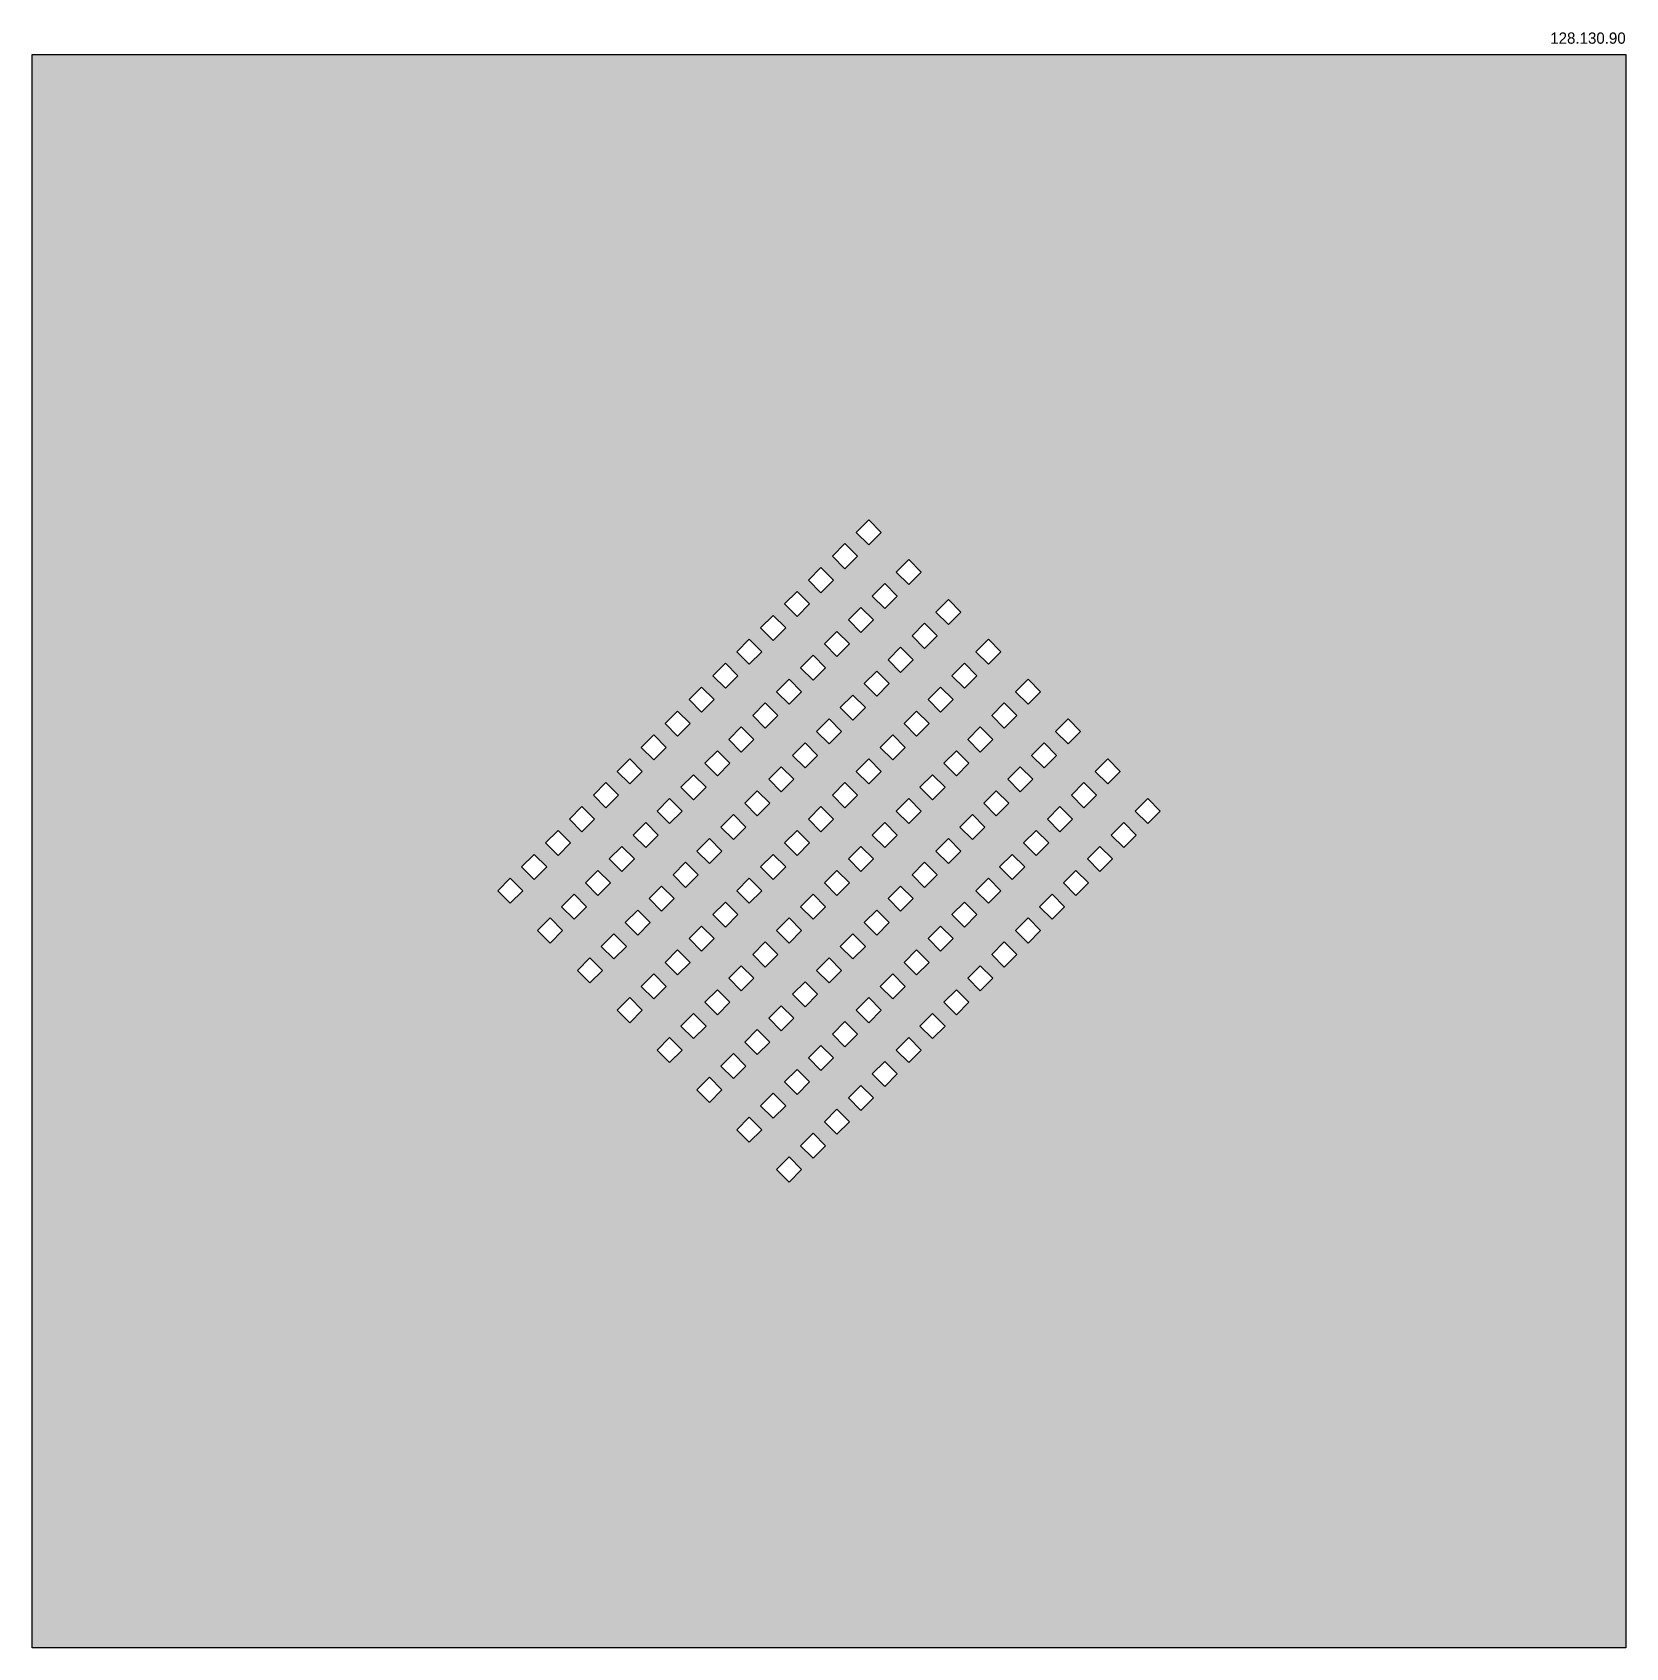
# Model space of a CAD drawing. Header units: inches. Extents: x -55000 to 163233, y -55008 to 54992.
# Drawn here: x 109767 to 119667, y -2370 to 7667 of the extents above; entities that cross this region are included whole.
import ezdxf

# ---------------------------------------------------------------- set-up
doc = ezdxf.new("R2010")
doc.units = ezdxf.units.IN
doc.header["$MEASUREMENT"] = 0
doc.linetypes.add('ACAD_ISO07W100', pattern=[3, 0, -3])
doc.layers.get('0').update_dxf_attribs({"color": 20, "linetype": 'ACAD_ISO07W100'})
doc.styles.get("Standard").update_dxf_attribs({"font": 'arial.ttf'})

msp = doc.modelspace()

# ---------------------------------------------------------------- texts
at = {"insert": (119666.89502, 7665.54515), "char_height": 70, "attachment_point": 3}
msp.add_mtext_dynamic_manual_height_columns('{\\fCastellar|b0|i0|c0|p18;128.130.90}', width=243.9962625, gutter_width=1, heights=[0], dxfattribs=at)

# ---------------------------------------------------------------- blocks, each defined once
blk = doc.blocks.new('*U17')
blk.add_lwpolyline([(-42.2, -42.2), (-42.2, 42.2), (42.2, 42.2), (42.2, -42.2)], close=True)
blk = doc.blocks.new('*U10')
at = {"xscale": 1.304348093418073, "yscale": 1.304348093418073, "zscale": 1.304348093418073, "rotation": 45}
blk.add_blockref('*U17', (-1980, -247), dxfattribs=at)
blk = doc.blocks.new('*U11')
at = {"layer": 'Defpoints', "color": 0, "linetype": 'ByBlock', "lineweight": -2, "transparency": 16777216}
for p in [(2227, 2227), (2079, 2079), (2475, 1980), (1930, 1930), (1782, 1782), (2326, 1831), (2178, 1683), (2722, 1732), (1633, 1633), (2574, 1584), (1485, 1485), (2029, 1534), (2970, 1485), (1881, 1386), (2425, 1435), (1336, 1336), (2277, 1287), (2821, 1336), (1188, 1188), (1732, 1237), (2673, 1188), (3217, 1237), (1584, 1089), (2128, 1138), (3069, 1089), (1039, 1039), (1980, 990), (2524, 1039), (3465, 990), (891, 891), (1435, 940), (2376, 891), (2920, 940), (1287, 792), (1831, 841), (2772, 792), (3316, 841), (742, 742), (1683, 693), (2227, 742), (3168, 693), (3712, 742), (594, 594), (1138, 643), (2079, 594), (2623, 643), (3564, 594), (990, 495), (1534, 544), (2475, 495), (3019, 544), (3960, 495), (445, 445), (1386, 396), (1930, 445), (2871, 396), (3415, 445), (297, 297), (841, 346), (1782, 297), (2326, 346), (3267, 297), (3811, 346), (693, 198), (1237, 247), (2178, 198), (2722, 247), (3663, 198), (148, 148), (1089, 99), (1633, 148), (2574, 99), (3118, 148), (0, 0), (544, 49), (1485, 0), (2029, 49), (2970, 0), (3514, 49), (396, -99), (940, -49), (1881, -99), (2425, -49), (3366, -99), (792, -198), (1336, -148), (2277, -198), (2821, -148), (247, -247), (1188, -297), (1732, -247), (2673, -297), (3217, -247), (643, -346), (1584, -396), (2128, -346), (3069, -396), (495, -495), (1039, -445), (1980, -495), (2524, -445), (891, -594), (1435, -544), (2376, -594), (2920, -544), (1287, -693), (1831, -643), (2772, -693), (742, -742), (1683, -792), (2227, -742), (1138, -841), (2079, -891), (2623, -841), (990, -990), (1534, -940), (2475, -990), (1386, -1089), (1930, -1039), (1782, -1188), (2326, -1138), (1237, -1237), (2178, -1287), (1633, -1336), (2029, -1435), (1485, -1485), (1881, -1584), (1732, -1732)]:
    blk.add_blockref('*U10', p, dxfattribs=at)
blk = doc.blocks.new('*U16')
blk.add_lwpolyline([(-4950, -4950), (-4950, 4950), (4950, 4950), (4950, -4950)], close=True)

# ---------------------------------------------------------------- hatches: boundary and pattern name
at = {"transparency": 33554483}
h = msp.add_hatch(color=256, dxfattribs=at)
h.dxf.hatch_style = 1
h.paths.add_polyline_path([(112885.48791, 2402.86355), (112807.70617, 2480.64529), (112885.48791, 2558.42704), (112963.26966, 2480.64529)], flags=16)
h.paths.add_polyline_path([(113033.98034, 2551.35597), (112956.19859, 2629.13772), (113033.98034, 2706.91946), (113111.76208, 2629.13772)], flags=16)
h.paths.add_polyline_path([(112984.48286, 2006.88375), (112906.70112, 2084.6655), (112984.48286, 2162.44724), (113062.26461, 2084.6655)], flags=16)
h.paths.add_polyline_path([(113132.97529, 2155.37618), (113055.19354, 2233.15792), (113132.97529, 2310.93967), (113210.75703, 2233.15792)], flags=16)
h.paths.add_polyline_path([(113281.46771, 2303.8686), (113203.68597, 2381.65035), (113281.46771, 2459.43209), (113359.24946, 2381.65035)], flags=16)
h.paths.add_polyline_path([(113429.96014, 2452.36102), (113352.17839, 2530.14277), (113429.96014, 2607.92452), (113507.74188, 2530.14277)], flags=16)
h.paths.add_polyline_path([(113231.97024, 1759.39638), (113154.18849, 1837.17812), (113231.97024, 1914.95987), (113309.75198, 1837.17812)], flags=16)
h.paths.add_polyline_path([(113380.46266, 1907.8888), (113302.68091, 1985.67055), (113380.46266, 2063.45229), (113458.24441, 1985.67055)], flags=16)
h.paths.add_polyline_path([(113528.95508, 2056.38123), (113451.17334, 2134.16297), (113528.95508, 2211.94472), (113606.73683, 2134.16297)], flags=16)
h.paths.add_polyline_path([(113825.93993, 2353.36607), (113748.15819, 2431.14782), (113825.93993, 2508.92957), (113903.72168, 2431.14782)], flags=16)
h.paths.add_polyline_path([(113479.45761, 1511.909), (113401.67586, 1589.69075), (113479.45761, 1667.4725), (113557.23936, 1589.69075)], flags=16)
h.paths.add_polyline_path([(113627.95003, 1660.40143), (113550.16829, 1738.18317), (113627.95003, 1815.96492), (113705.73178, 1738.18317)], flags=16)
h.paths.add_polyline_path([(113776.44246, 1808.89385), (113698.66071, 1886.6756), (113776.44246, 1964.45734), (113854.2242, 1886.6756)], flags=16)
h.paths.add_polyline_path([(113924.93488, 1957.38628), (113847.15314, 2035.16802), (113924.93488, 2112.94977), (114002.71663, 2035.16802)], flags=16)
h.paths.add_polyline_path([(114073.42731, 2105.8787), (113995.64556, 2183.66045), (114073.42731, 2261.44219), (114151.20905, 2183.66045)], flags=16)
h.paths.add_polyline_path([(114221.91973, 2254.37112), (114144.13798, 2332.15287), (114221.91973, 2409.93462), (114299.70148, 2332.15287)], flags=16)
h.paths.add_polyline_path([(113726.94498, 1264.42163), (113649.16324, 1342.20338), (113726.94498, 1419.98512), (113804.72673, 1342.20338)], flags=16)
h.paths.add_polyline_path([(113875.43741, 1412.91406), (113797.65566, 1490.6958), (113875.43741, 1568.47755), (113953.21915, 1490.6958)], flags=16)
h.paths.add_polyline_path([(114023.92983, 1561.40648), (113946.14809, 1639.18823), (114023.92983, 1716.96997), (114101.71158, 1639.18823)], flags=16)
h.paths.add_polyline_path([(114172.42226, 1709.8989), (114094.64051, 1787.68065), (114172.42226, 1865.4624), (114250.204, 1787.68065)], flags=16)
h.paths.add_polyline_path([(114320.91468, 1858.39133), (114243.13293, 1936.17307), (114320.91468, 2013.95482), (114398.69643, 1936.17307)], flags=16)
h.paths.add_polyline_path([(114469.4071, 2006.88375), (114391.62536, 2084.6655), (114469.4071, 2162.44724), (114547.18885, 2084.6655)], flags=16)
h.paths.add_polyline_path([(114271.4172, 1313.91911), (114193.63546, 1391.70085), (114271.4172, 1469.4826), (114349.19895, 1391.70085)], flags=16)
h.paths.add_polyline_path([(114419.90963, 1462.41153), (114342.12788, 1540.19328), (114419.90963, 1617.97502), (114497.69137, 1540.19328)], flags=16)
h.paths.add_polyline_path([(114568.40205, 1610.90395), (114490.62031, 1688.6857), (114568.40205, 1766.46745), (114646.1838, 1688.6857)], flags=16)
h.paths.add_polyline_path([(114122.92478, 1165.42668), (114045.14303, 1243.20843), (114122.92478, 1320.99017), (114200.70653, 1243.20843)], flags=16)
h.paths.add_polyline_path([(113677.44751, 2204.87365), (113599.66576, 2282.6554), (113677.44751, 2360.43714), (113755.22925, 2282.6554)], flags=16)
h.paths.add_polyline_path([(113578.45256, 2600.85345), (113500.67081, 2678.63519), (113578.45256, 2756.41694), (113656.23431, 2678.63519)], flags=16)
h.paths.add_polyline_path([(113182.47276, 2699.8484), (113104.69102, 2777.63014), (113182.47276, 2855.41189), (113260.25451, 2777.63014)], flags=16)
h.paths.add_polyline_path([(113330.96519, 2848.34082), (113253.18344, 2926.12257), (113330.96519, 3003.90431), (113408.74693, 2926.12257)], flags=16)
h.paths.add_polyline_path([(113726.94498, 2749.34587), (113649.16324, 2827.12762), (113726.94498, 2904.90936), (113804.72673, 2827.12762)], flags=16)
h.paths.add_polyline_path([(113974.43236, 2501.8585), (113896.65061, 2579.64024), (113974.43236, 2657.42199), (114052.2141, 2579.64024)], flags=16)
h.paths.add_polyline_path([(112736.99549, 2254.37112), (112659.21374, 2332.15287), (112736.99549, 2409.93462), (112814.77724, 2332.15287)], flags=16)
h.paths.add_polyline_path([(113974.43236, 1016.93426), (113896.65061, 1094.716), (113974.43236, 1172.49775), (114052.2141, 1094.716)], flags=16)
h.paths.add_polyline_path([(114716.89448, 1759.39638), (114639.11273, 1837.17812), (114716.89448, 1914.95987), (114794.67622, 1837.17812)], flags=16)
h.paths.add_polyline_path([(113479.45761, 2996.83324), (113401.67586, 3074.61499), (113479.45761, 3152.39674), (113557.23936, 3074.61499)], flags=16)
h.paths.add_polyline_path([(114221.91973, 769.44688), (114144.13798, 847.22863), (114221.91973, 925.01038), (114299.70148, 847.22863)], flags=16)
h.paths.add_polyline_path([(114370.41215, 917.93931), (114292.63041, 995.72105), (114370.41215, 1073.5028), (114448.1939, 995.72105)], flags=16)
h.paths.add_polyline_path([(114518.90458, 1066.43173), (114441.12283, 1144.21348), (114518.90458, 1221.99522), (114596.68632, 1144.21348)], flags=16)
h.paths.add_polyline_path([(114667.397, 1214.92416), (114589.61526, 1292.7059), (114667.397, 1370.48765), (114745.17875, 1292.7059)], flags=16)
h.paths.add_polyline_path([(114815.88943, 1363.41658), (114738.10768, 1441.19833), (114815.88943, 1518.98007), (114893.67117, 1441.19833)], flags=16)
h.paths.add_polyline_path([(114964.38185, 1511.909), (114886.6001, 1589.69075), (114964.38185, 1667.4725), (115042.1636, 1589.69075)], flags=16)
h.paths.add_polyline_path([(114469.4071, 521.95951), (114391.62536, 599.74126), (114469.4071, 677.523), (114547.18885, 599.74126)], flags=16)
h.paths.add_polyline_path([(114617.89953, 670.45193), (114540.11778, 748.23368), (114617.89953, 826.01543), (114695.68127, 748.23368)], flags=16)
h.paths.add_polyline_path([(114766.39195, 818.94436), (114688.61021, 896.7261), (114766.39195, 974.50785), (114844.1737, 896.7261)], flags=16)
h.paths.add_polyline_path([(114914.88438, 967.43678), (114837.10263, 1045.21853), (114914.88438, 1123.00027), (114992.66612, 1045.21853)], flags=16)
h.paths.add_polyline_path([(115063.3768, 1115.92921), (114985.59505, 1193.71095), (115063.3768, 1271.4927), (115141.15855, 1193.71095)], flags=16)
h.paths.add_polyline_path([(115211.86922, 1264.42163), (115134.08748, 1342.20338), (115211.86922, 1419.98512), (115289.65097, 1342.20338)], flags=16)
h.paths.add_polyline_path([(113627.95003, 3145.32567), (113550.16829, 3223.10741), (113627.95003, 3300.88916), (113705.73178, 3223.10741)], flags=16)
h.paths.add_polyline_path([(113776.44246, 3293.81809), (113698.66071, 3371.59984), (113776.44246, 3449.38158), (113854.2242, 3371.59984)], flags=16)
h.paths.add_polyline_path([(113924.93488, 3442.31052), (113847.15314, 3520.09226), (113924.93488, 3597.87401), (114002.71663, 3520.09226)], flags=16)
h.paths.add_polyline_path([(114073.42731, 3590.80294), (113995.64556, 3668.58469), (114073.42731, 3746.36643), (114151.20905, 3668.58469)], flags=16)
h.paths.add_polyline_path([(114221.91973, 3739.29537), (114144.13798, 3817.07711), (114221.91973, 3894.85886), (114299.70148, 3817.07711)], flags=16)
h.paths.add_polyline_path([(114370.41215, 3887.78779), (114292.63041, 3965.56954), (114370.41215, 4043.35128), (114448.1939, 3965.56954)], flags=16)
h.paths.add_polyline_path([(114518.90458, 4036.28021), (114441.12283, 4114.06196), (114518.90458, 4191.84371), (114596.68632, 4114.06196)], flags=16)
h.paths.add_polyline_path([(114667.397, 4184.77264), (114589.61526, 4262.55438), (114667.397, 4340.33613), (114745.17875, 4262.55438)], flags=16)
h.paths.add_polyline_path([(114815.88943, 4333.26506), (114738.10768, 4411.04681), (114815.88943, 4488.82855), (114893.67117, 4411.04681)], flags=16)
h.paths.add_polyline_path([(113875.43741, 2897.8383), (113797.65566, 2975.62004), (113875.43741, 3053.40179), (113953.21915, 2975.62004)], flags=16)
h.paths.add_polyline_path([(114023.92983, 3046.33072), (113946.14809, 3124.11247), (114023.92983, 3201.89421), (114101.71158, 3124.11247)], flags=16)
h.paths.add_polyline_path([(114172.42226, 3194.82314), (114094.64051, 3272.60489), (114172.42226, 3350.38664), (114250.204, 3272.60489)], flags=16)
h.paths.add_polyline_path([(114320.91468, 3343.31557), (114243.13293, 3421.09731), (114320.91468, 3498.87906), (114398.69643, 3421.09731)], flags=16)
h.paths.add_polyline_path([(114469.4071, 3491.80799), (114391.62536, 3569.58974), (114469.4071, 3647.37148), (114547.18885, 3569.58974)], flags=16)
h.paths.add_polyline_path([(114617.89953, 3640.30042), (114540.11778, 3718.08216), (114617.89953, 3795.86391), (114695.68127, 3718.08216)], flags=16)
h.paths.add_polyline_path([(114766.39195, 3788.79284), (114688.61021, 3866.57459), (114766.39195, 3944.35633), (114844.1737, 3866.57459)], flags=16)
h.paths.add_polyline_path([(114914.88438, 3937.28526), (114837.10263, 4015.06701), (114914.88438, 4092.84876), (114992.66612, 4015.06701)], flags=16)
h.paths.add_polyline_path([(115063.3768, 4085.77769), (114985.59505, 4163.55943), (115063.3768, 4241.34118), (115141.15855, 4163.55943)], flags=16)
h.paths.add_polyline_path([(114122.92478, 2650.35092), (114045.14303, 2728.13267), (114122.92478, 2805.91441), (114200.70653, 2728.13267)], flags=16)
h.paths.add_polyline_path([(114271.4172, 2798.84335), (114193.63546, 2876.62509), (114271.4172, 2954.40684), (114349.19895, 2876.62509)], flags=16)
h.paths.add_polyline_path([(114419.90963, 2947.33577), (114342.12788, 3025.11752), (114419.90963, 3102.89926), (114497.69137, 3025.11752)], flags=16)
h.paths.add_polyline_path([(114568.40205, 3095.82819), (114490.62031, 3173.60994), (114568.40205, 3251.39169), (114646.1838, 3173.60994)], flags=16)
h.paths.add_polyline_path([(114716.89448, 3244.32062), (114639.11273, 3322.10236), (114716.89448, 3399.88411), (114794.67622, 3322.10236)], flags=16)
h.paths.add_polyline_path([(114865.3869, 3392.81304), (114787.60515, 3470.59479), (114865.3869, 3548.37653), (114943.16865, 3470.59479)], flags=16)
h.paths.add_polyline_path([(115013.87932, 3541.30547), (114936.09758, 3619.08721), (115013.87932, 3696.86896), (115091.66107, 3619.08721)], flags=16)
h.paths.add_polyline_path([(115162.37175, 3689.79789), (115084.59, 3767.57964), (115162.37175, 3845.36138), (115240.15349, 3767.57964)], flags=16)
h.paths.add_polyline_path([(115310.86417, 3838.29031), (115233.08243, 3916.07206), (115310.86417, 3993.85381), (115388.64592, 3916.07206)], flags=16)
h.paths.add_polyline_path([(115459.3566, 3986.78274), (115381.57485, 4064.56448), (115459.3566, 4142.34623), (115537.13834, 4064.56448)], flags=16)
h.paths.add_polyline_path([(114370.41215, 2402.86355), (114292.63041, 2480.64529), (114370.41215, 2558.42704), (114448.1939, 2480.64529)], flags=16)
h.paths.add_polyline_path([(114518.90458, 2551.35597), (114441.12283, 2629.13772), (114518.90458, 2706.91946), (114596.68632, 2629.13772)], flags=16)
h.paths.add_polyline_path([(114667.397, 2699.8484), (114589.61526, 2777.63014), (114667.397, 2855.41189), (114745.17875, 2777.63014)], flags=16)
h.paths.add_polyline_path([(114815.88943, 2848.34082), (114738.10768, 2926.12257), (114815.88943, 3003.90431), (114893.67117, 2926.12257)], flags=16)
h.paths.add_polyline_path([(114964.38185, 2996.83324), (114886.6001, 3074.61499), (114964.38185, 3152.39674), (115042.1636, 3074.61499)], flags=16)
h.paths.add_polyline_path([(115112.87427, 3145.32567), (115035.09253, 3223.10741), (115112.87427, 3300.88916), (115190.65602, 3223.10741)], flags=16)
h.paths.add_polyline_path([(115261.3667, 3293.81809), (115183.58495, 3371.59984), (115261.3667, 3449.38158), (115339.14844, 3371.59984)], flags=16)
h.paths.add_polyline_path([(115409.85912, 3442.31052), (115332.07738, 3520.09226), (115409.85912, 3597.87401), (115487.64087, 3520.09226)], flags=16)
h.paths.add_polyline_path([(115558.35155, 3590.80294), (115480.5698, 3668.58469), (115558.35155, 3746.36643), (115636.13329, 3668.58469)], flags=16)
h.paths.add_polyline_path([(115706.84397, 3739.29537), (115629.06222, 3817.07711), (115706.84397, 3894.85886), (115784.62572, 3817.07711)], flags=16)
h.paths.add_polyline_path([(114617.89953, 2155.37618), (114540.11778, 2233.15792), (114617.89953, 2310.93967), (114695.68127, 2233.15792)], flags=16)
h.paths.add_polyline_path([(114766.39195, 2303.8686), (114688.61021, 2381.65035), (114766.39195, 2459.43209), (114844.1737, 2381.65035)], flags=16)
h.paths.add_polyline_path([(114914.88438, 2452.36102), (114837.10263, 2530.14277), (114914.88438, 2607.92452), (114992.66612, 2530.14277)], flags=16)
h.paths.add_polyline_path([(115063.3768, 2600.85345), (114985.59505, 2678.63519), (115063.3768, 2756.41694), (115141.15855, 2678.63519)], flags=16)
h.paths.add_polyline_path([(115211.86922, 2749.34587), (115134.08748, 2827.12762), (115211.86922, 2904.90936), (115289.65097, 2827.12762)], flags=16)
h.paths.add_polyline_path([(115360.36165, 2897.8383), (115282.5799, 2975.62004), (115360.36165, 3053.40179), (115438.14339, 2975.62004)], flags=16)
h.paths.add_polyline_path([(115508.85407, 3046.33072), (115431.07233, 3124.11247), (115508.85407, 3201.89421), (115586.63582, 3124.11247)], flags=16)
h.paths.add_polyline_path([(115657.3465, 3194.82314), (115579.56475, 3272.60489), (115657.3465, 3350.38664), (115735.12824, 3272.60489)], flags=16)
h.paths.add_polyline_path([(115805.83892, 3343.31557), (115728.05717, 3421.09731), (115805.83892, 3498.87906), (115883.62067, 3421.09731)], flags=16)
h.paths.add_polyline_path([(115954.33134, 3491.80799), (115876.5496, 3569.58974), (115954.33134, 3647.37148), (116032.11309, 3569.58974)], flags=16)
h.paths.add_polyline_path([(114865.3869, 1907.8888), (114787.60515, 1985.67055), (114865.3869, 2063.45229), (114943.16865, 1985.67055)], flags=16)
h.paths.add_polyline_path([(115013.87932, 2056.38123), (114936.09758, 2134.16297), (115013.87932, 2211.94472), (115091.66107, 2134.16297)], flags=16)
h.paths.add_polyline_path([(115162.37175, 2204.87365), (115084.59, 2282.6554), (115162.37175, 2360.43714), (115240.15349, 2282.6554)], flags=16)
h.paths.add_polyline_path([(115310.86417, 2353.36607), (115233.08243, 2431.14782), (115310.86417, 2508.92957), (115388.64592, 2431.14782)], flags=16)
h.paths.add_polyline_path([(115459.3566, 2501.8585), (115381.57485, 2579.64024), (115459.3566, 2657.42199), (115537.13834, 2579.64024)], flags=16)
h.paths.add_polyline_path([(115607.84902, 2650.35092), (115530.06728, 2728.13267), (115607.84902, 2805.91441), (115685.63077, 2728.13267)], flags=16)
h.paths.add_polyline_path([(115756.34145, 2798.84335), (115678.5597, 2876.62509), (115756.34145, 2954.40684), (115834.12319, 2876.62509)], flags=16)
h.paths.add_polyline_path([(115904.83387, 2947.33577), (115827.05212, 3025.11752), (115904.83387, 3102.89926), (115982.61562, 3025.11752)], flags=16)
h.paths.add_polyline_path([(116053.32629, 3095.82819), (115975.54455, 3173.60994), (116053.32629, 3251.39169), (116131.10804, 3173.60994)], flags=16)
h.paths.add_polyline_path([(116201.81872, 3244.32062), (116124.03697, 3322.10236), (116201.81872, 3399.88411), (116279.60046, 3322.10236)], flags=16)
h.paths.add_polyline_path([(115112.87427, 1660.40143), (115035.09253, 1738.18317), (115112.87427, 1815.96492), (115190.65602, 1738.18317)], flags=16)
h.paths.add_polyline_path([(115261.3667, 1808.89385), (115183.58495, 1886.6756), (115261.3667, 1964.45734), (115339.14844, 1886.6756)], flags=16)
h.paths.add_polyline_path([(115409.85912, 1957.38628), (115332.07738, 2035.16802), (115409.85912, 2112.94977), (115487.64087, 2035.16802)], flags=16)
h.paths.add_polyline_path([(115558.35155, 2105.8787), (115480.5698, 2183.66045), (115558.35155, 2261.44219), (115636.13329, 2183.66045)], flags=16)
h.paths.add_polyline_path([(115706.84397, 2254.37112), (115629.06222, 2332.15287), (115706.84397, 2409.93462), (115784.62572, 2332.15287)], flags=16)
h.paths.add_polyline_path([(115855.33639, 2402.86355), (115777.55465, 2480.64529), (115855.33639, 2558.42704), (115933.11814, 2480.64529)], flags=16)
h.paths.add_polyline_path([(116003.82882, 2551.35597), (115926.04707, 2629.13772), (116003.82882, 2706.91946), (116081.61056, 2629.13772)], flags=16)
h.paths.add_polyline_path([(116152.32124, 2699.8484), (116074.5395, 2777.63014), (116152.32124, 2855.41189), (116230.10299, 2777.63014)], flags=16)
h.paths.add_polyline_path([(116300.81367, 2848.34082), (116223.03192, 2926.12257), (116300.81367, 3003.90431), (116378.59541, 2926.12257)], flags=16)
h.paths.add_polyline_path([(116449.30609, 2996.83324), (116371.52434, 3074.61499), (116449.30609, 3152.39674), (116527.08784, 3074.61499)], flags=16)
h.paths.add_polyline_path([(115360.36165, 1412.91406), (115282.5799, 1490.6958), (115360.36165, 1568.47755), (115438.14339, 1490.6958)], flags=16)
h.paths.add_polyline_path([(115508.85407, 1561.40648), (115431.07233, 1639.18823), (115508.85407, 1716.96997), (115586.63582, 1639.18823)], flags=16)
h.paths.add_polyline_path([(115657.3465, 1709.8989), (115579.56475, 1787.68065), (115657.3465, 1865.4624), (115735.12824, 1787.68065)], flags=16)
h.paths.add_polyline_path([(115805.83892, 1858.39133), (115728.05717, 1936.17307), (115805.83892, 2013.95482), (115883.62067, 1936.17307)], flags=16)
h.paths.add_polyline_path([(115954.33134, 2006.88375), (115876.5496, 2084.6655), (115954.33134, 2162.44724), (116032.11309, 2084.6655)], flags=16)
h.paths.add_polyline_path([(116102.82377, 2155.37618), (116025.04202, 2233.15792), (116102.82377, 2310.93967), (116180.60551, 2233.15792)], flags=16)
h.paths.add_polyline_path([(116251.31619, 2303.8686), (116173.53445, 2381.65035), (116251.31619, 2459.43209), (116329.09794, 2381.65035)], flags=16)
h.paths.add_polyline_path([(116399.80862, 2452.36102), (116322.02687, 2530.14277), (116399.80862, 2607.92452), (116477.59036, 2530.14277)], flags=16)
h.paths.add_polyline_path([(116548.30104, 2600.85345), (116470.51929, 2678.63519), (116548.30104, 2756.41694), (116626.08279, 2678.63519)], flags=16)
h.paths.add_polyline_path([(116696.79346, 2749.34587), (116619.01172, 2827.12762), (116696.79346, 2904.90936), (116774.57521, 2827.12762)], flags=16)
h.paths.add_polyline_path([(115211.86922, 4234.27011), (115134.08748, 4312.05186), (115211.86922, 4389.8336), (115289.65097, 4312.05186)], flags=16)
h.paths.add_polyline_path([(114964.38185, 4481.75749), (114886.6001, 4559.53923), (114964.38185, 4637.32098), (115042.1636, 4559.53923)], flags=16)
h.paths.add_polyline_path([(109766.89502, -2370.35982), (109766.89502, 7529.64018), (119666.89502, 7529.64018), (119666.89502, -2370.35982)])

# ---------------------------------------------------------------- block references
at = {"layer": 'Defpoints'}
for name in ['*U16', '*U11']:
    msp.add_blockref(name, (114716.89502, 2579.64018), dxfattribs=at)

msp.set_redraw_order([(e.dxf.handle, doc.entitydb.next_handle()) for e in msp.query("TEXT MTEXT ATTDEF DIMENSION ARC_DIMENSION")])  # texts and dimensions are drawn at this point

doc.saveas('drawing.dxf')
